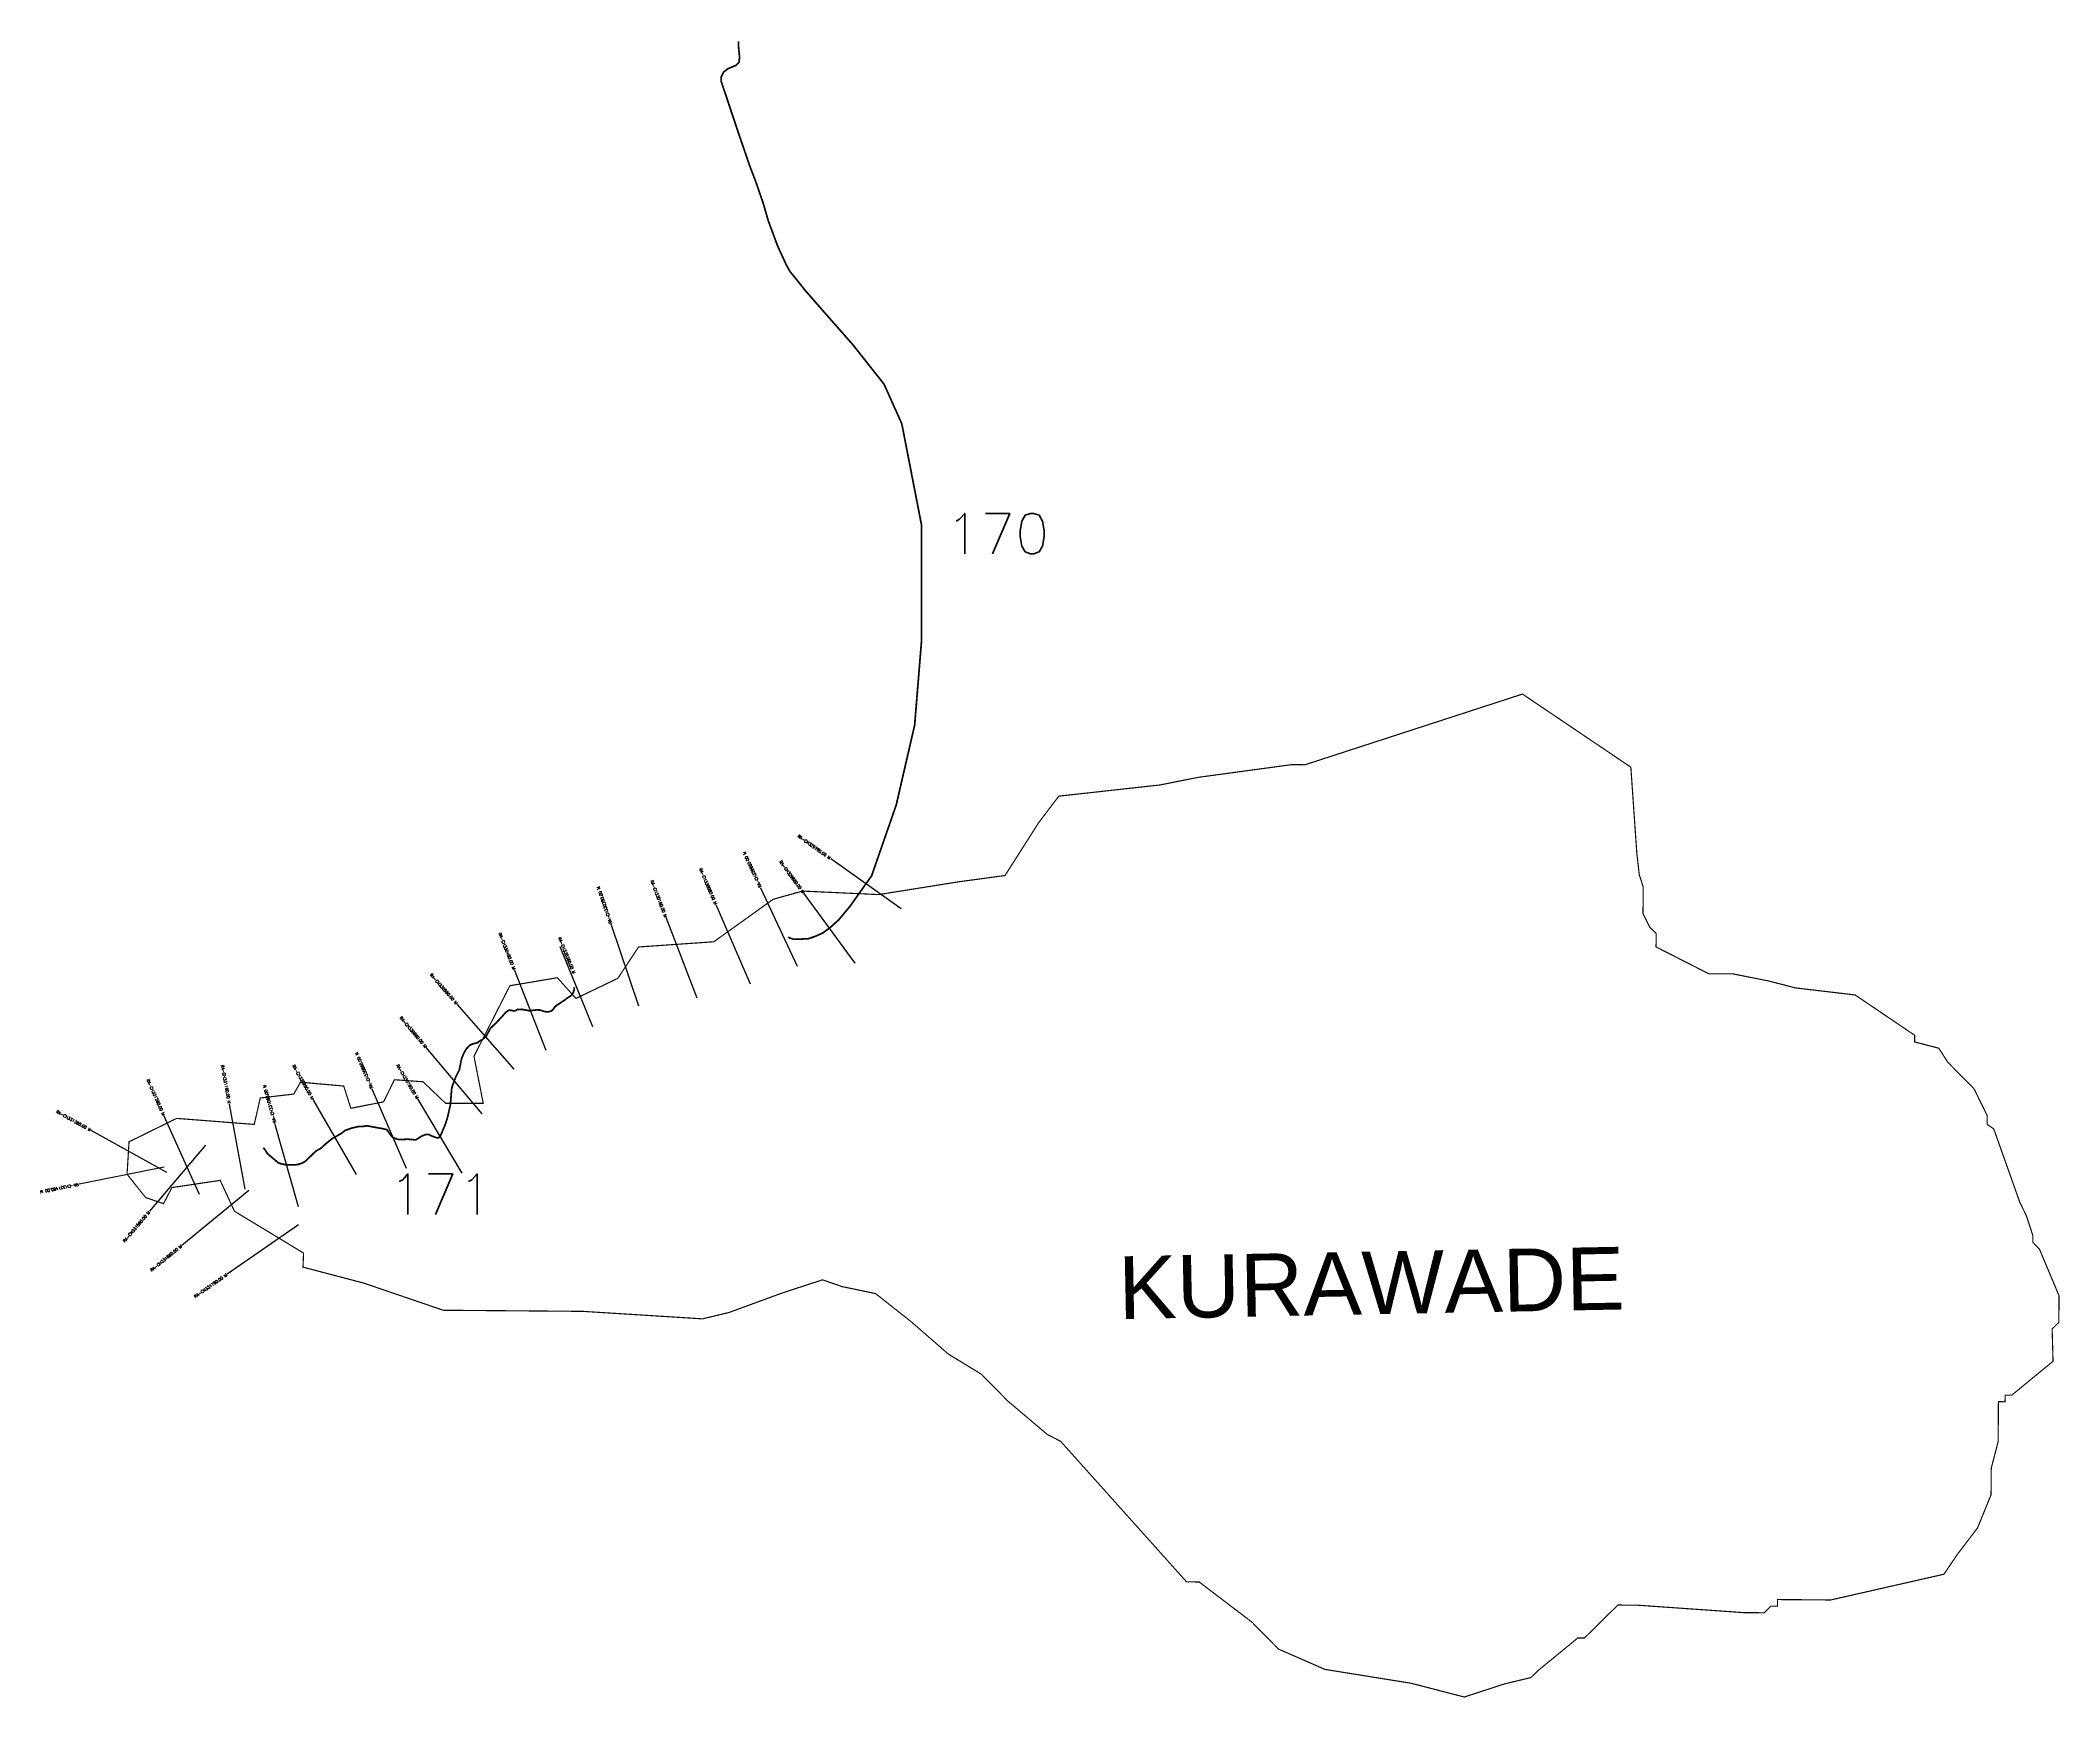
# Model space of a CAD drawing. Header units: metres. Extents: x 288417 to 291918, y 1992721 to 1995593.
import ezdxf
from ezdxf.enums import TextEntityAlignment as Align

# ---------------------------------------------------------------- set-up
doc = ezdxf.new("R2010")
doc.units = ezdxf.units.M
doc.header["$MEASUREMENT"] = 0
for name, color, linetype in [('CS', 134, 'Continuous'), ('CSMark', 6, 'Continuous'), ('NATURALLY PROTECTED', 3, 'Continuous'), ('VILLAGE NAME', 250, 'Continuous')]:
    doc.layers.add(name, color=color, linetype=linetype)
doc.styles.get("Standard").update_dxf_attribs({"font": 'simplex.shx'})

msp = doc.modelspace()

# ---------------------------------------------------------------- linework, layer by layer
at = {"color": 6, "const_width": 2, "flags": 128}
msp.add_lwpolyline([(290182.7, 1994283.3), (290358.1, 1994302.7), (290425, 1994316), (290586.5, 1994337.9), (290609.5, 1994337.7), (290986.4, 1994460.2), (291174.3, 1994333.5), (291184.7, 1994183.6), (291189, 1994146.6), (291195.8, 1994125.9), (291195.4, 1994079.8), (291206.8, 1994056.6), (291218.2, 1994045), (291218, 1994022), (291309.9, 1993975.2), (291351.5, 1993975.2), (291413.5, 1993962.9), (291459.5, 1993951), (291563.2, 1993938.7), (291666.4, 1993868.8), (291666.3, 1993857.3), (291708, 1993846.5), (291723.7, 1993822.2), (291769.4, 1993775.8), (291792.1, 1993729.5), (291792, 1993714.5), (291803.5, 1993706.4), (291848.6, 1993579.3), (291860, 1993556.1), (291871.3, 1993521.5), (291871.3, 1993509.9), (291882.6, 1993498.3), (291916.6, 1993417.4), (291916.2, 1993371.3), (291904.6, 1993359.8), (291906.2, 1993303.9), (291834.6, 1993245.1), (291823.1, 1993245.2), (291823, 1993233.7), (291811.5, 1993233.8), (291811, 1993164.6), (291799.1, 1993118.6), (291798.7, 1993072.5), (291775.3, 1993015), (291740.3, 1992969.2), (291717, 1992934.8), (291520.8, 1992890.2), (291428.6, 1992890.9), (291428.6, 1992879.3), (291416.9, 1992879.4), (291405.3, 1992868), (291370.8, 1992868.2), (291370.8, 1992868.2), (291186.4, 1992881.1), (291151.8, 1992881.4), (291093.8, 1992824.2), (291082.3, 1992824.3), (291012.7, 1992767.2), (291001.1, 1992755.7), (290954.9, 1992744.6), (290885.6, 1992722), (290793.6, 1992745.8), (290643.9, 1992769.9), (290563.5, 1992805.1), (290517.7, 1992851.6), (290426, 1992921.4), (290404.1, 1992921.6), (290185.8, 1993165.2), (290162.9, 1993176.9), (290094.1, 1993235.1), (290048.4, 1993281.5), (289991, 1993316.5), (289926.8, 1993372.4), (289865, 1993421.2), (289807.5, 1993433.2), (289773, 1993445), (289738.3, 1993433.7), (289703.7, 1993422.4), (289611.2, 1993388.5), (289565, 1993377.4), (289357.6, 1993390.4), (289115.6, 1993392.3), (288977.7, 1993439.4), (288872.5, 1993467), (288873.4, 1993491.4), (288831.1, 1993517.1), (288753.8, 1993563.8), (288728.9, 1993617.4), (288645.2, 1993604.9), (288630.7, 1993577), (288599.6, 1993587.7), (288567.5, 1993628), (288570.9, 1993684.2), (288653.5, 1993724.8), (288788, 1993714.4), (288798.4, 1993760.2), (288856.5, 1993767), (288868.1, 1993787.6), (288905.6, 1993784.2), (288943.1, 1993780.9), (288955.4, 1993742.3), (289012.2, 1993753.5), (289031, 1993791.8), (289080.6, 1993788.3), (289119.8, 1993750.8), (289184.9, 1993750.8), (289168.9, 1993832.5), (289231.1, 1993954.7), (289313.4, 1993968.6), (289345.6, 1993932.7), (289418.2, 1993967.5), (289454.2, 1994021.9), (289584.6, 1994030.9), (289687.4, 1994104.5), (289738.5, 1994118.8), (289870.2, 1994112.7), (289939.4, 1994123.7), (290008.7, 1994134.8), (290089.4, 1994145.7), (290147.8, 1994237.4), (290182.7, 1994283.3)], dxfattribs=at)
at = {"layer": 'CS'}
for p, q in [((289909.6, 1994088.1), (289787.2, 1994174.8)), ((289729.6, 1993988.3), (289666.1, 1994124.1)), ((289829.4, 1993994.1), (289740.7, 1994115)), ((289648.2, 1993957.2), (289588.5, 1994094.8)), ((289454.8, 1993919.2), (289406.4, 1994061.2)), ((289555.8, 1993932.9), (289501.8, 1994072.9)), ((289375, 1993883.3), (289318.3, 1994022.1)), ((289294.2, 1993842.6), (289239, 1993982.1)), ((289238.8, 1993810.3), (289139.6, 1993922.9)), ((289183.1, 1993733), (289086.2, 1993847.5)), ((289051.7, 1993638), (288992.3, 1993775.7)), ((288692.9, 1993592.8), (288631.5, 1993729.6)), ((288772.4, 1993602.2), (288745.2, 1993749.7)), ((288965.1, 1993627.3), (288890.2, 1993757.3)), ((289148.6, 1993629.9), (289071.5, 1993758.6)), ((288636.5, 1993630.8), (288505.4, 1993703.7)), ((288864.5, 1993571.8), (288823.9, 1993716.2)), ((288703.5, 1993678.4), (288606.5, 1993563.9)), ((288631.8, 1993640), (288484.7, 1993610.7)), ((288778.7, 1993599.6), (288662.5, 1993504.8)), ((288864.5, 1993540.2), (288741.2, 1993454.8))]:
    msp.add_line(p, q, dxfattribs=at)
at = {"layer": 'NATURALLY PROTECTED', "const_width": 3, "flags": 128}
for points in [[(289627.2, 1995591.6), (289627.8, 1995577.8), (289629.2, 1995565.1), (289628.5, 1995555.5), (289623.3, 1995550), (289609.1, 1995544), (289601.5, 1995538.1), (289597.5, 1995530), (289597.6, 1995521.3), (289604.7, 1995500.4), (289627.1, 1995433.3), (289646.4, 1995377), (289658.3, 1995345.5), (289670.3, 1995310.8), (289679.1, 1995280.3), (289695.2, 1995236.9), (289709.8, 1995205), (289716.8, 1995192.3), (289724.5, 1995183), (289742.8, 1995160.1), (289778.8, 1995118.9), (289825.8, 1995065.5), (289879.7, 1994997.3), (289910.5, 1994928.7), (289944.8, 1994752.6), (289944.8, 1994553.8), (289932.8, 1994406.6), (289900.8, 1994267.8), (289858.1, 1994145.1), (289820.2, 1994091.7), (289800.9, 1994068.7), (289786.5, 1994055.7), (289773.8, 1994046.3), (289761.5, 1994040.7), (289748.8, 1994036.3), (289734.3, 1994035.5), (289723.9, 1994035.2), (289716.5, 1994037.3), (289713.8, 1994039.2)], [(289343.1, 1993952), (289342.6, 1993950.6), (289342.2, 1993946.3), (289340.9, 1993942.7), (289339.6, 1993940.5), (289336.7, 1993937.1), (289333.3, 1993935.1), (289330.4, 1993933.4), (289326.8, 1993930.3), (289322.8, 1993927.8), (289318.5, 1993924.9), (289315.3, 1993922.7), (289311.8, 1993920.5), (289308.6, 1993917.6), (289306, 1993913.5), (289303.3, 1993911.1), (289297.9, 1993909.4), (289294.3, 1993909.5), (289290.4, 1993910.2), (289286.8, 1993911.4), (289282.9, 1993912.7), (289280.8, 1993912.7), (289278.7, 1993913.2), (289276.1, 1993912.7), (289264.1, 1993911.4), (289258, 1993912.8), (289251.7, 1993913.8), (289247.6, 1993913.7), (289244.4, 1993913.8), (289240.6, 1993911.4), (289237.7, 1993911.2), (289234, 1993911.9), (289230.7, 1993912.5), (289228.6, 1993911.9), (289223.9, 1993908.4), (289217.8, 1993901.6), (289207.4, 1993890.5), (289197.5, 1993881.1), (289195.5, 1993877.4), (289192.9, 1993872.6), (289190.3, 1993867.6), (289186.3, 1993864), (289183.1, 1993861.2), (289179.4, 1993859.2), (289174.4, 1993856), (289169.6, 1993854.6), (289164.5, 1993853.1), (289160.8, 1993851), (289158.3, 1993848.2), (289155.4, 1993845), (289151.4, 1993838.2), (289147.3, 1993828.2), (289144.8, 1993815.3), (289143.6, 1993809.2), (289137.2, 1993796.4), (289135, 1993790.6), (289131.7, 1993782), (289130.1, 1993775.1), (289129.5, 1993767.7), (289128.7, 1993757.4), (289128, 1993748.7), (289125, 1993735.2), (289122.8, 1993725.7), (289119.6, 1993715.6), (289113.4, 1993700.7), (289110.9, 1993694.7), (289108.3, 1993691.7), (289106.1, 1993691.1), (289103.7, 1993691.4), (289099.9, 1993692.8), (289095.1, 1993694.5), (289090.6, 1993697), (289086, 1993697), (289078.9, 1993694.5), (289072.4, 1993690.4), (289068.1, 1993687.7), (289061.4, 1993688.1), (289054.4, 1993688.7), (289046.4, 1993688.4), (289037.8, 1993688.2), (289032.5, 1993689.9), (289028.2, 1993692), (289025, 1993695), (289022.4, 1993698.8), (289020.2, 1993702), (289018.1, 1993705.2), (289010.6, 1993707), (289000.3, 1993708.9), (288990.4, 1993710.7), (288983.7, 1993711.9), (288976.4, 1993711), (288967.8, 1993710.5), (288957.5, 1993708.2), (288945.2, 1993703.8), (288939, 1993698.8), (288922.8, 1993689.5), (288911.7, 1993680.6), (288903.5, 1993673), (288894.5, 1993667.9), (288887, 1993660.6), (288881.1, 1993654.9), (288876.8, 1993650.7), (288871.1, 1993647.4), (288866, 1993645.5), (288859.8, 1993644.4), (288855.5, 1993644.2), (288850.3, 1993644.4), (288846, 1993644.5), (288841.7, 1993644.6), (288834.1, 1993646.2), (288829.4, 1993648), (288824.4, 1993652.3), (288815.7, 1993659.6), (288810.7, 1993663.9), (288806.6, 1993670.5), (288803.7, 1993674.1)]]:
    msp.add_lwpolyline(points, dxfattribs=at)

# ---------------------------------------------------------------- texts
at = {"char_height": 70, "attachment_point": 1}
for s, insert in [('170', (289986.5, 1994773.4)), ('171', (289021.3, 1993628.5))]:
    msp.add_mtext_dynamic_manual_height_columns(s, width=95.172, gutter_width=1, heights=[0], dxfattribs=dict(at, insert=insert))
at = {"layer": 'CSMark'}
for s, rotation, p in [('RA-CH329760.00 M', 324.674, (289786.4, 1994175.4)), ('RA-CH330060.00 M', 293.4405, (289588.2, 1994095.8)), ('RA-CH329860.00 M', 306.2688, (289740.1, 1994115.8)), ('RA-CH330160.00 M', 291.094, (289501.4, 1994073.8)), ('RA-CH330460.00 M', 291.6109, (289238.6, 1993983)), ('RA-CH330360.00 M', 292.2344, (289342.6, 1993975.8)), ('RA-CH330560.00 M', 311.3801, (289139, 1993923.6)), ('RA-CH330660.00 M', 310.2141, (289085.6, 1993848.3)), ('RA-CH331160.00 M', 280.4579, (288745, 1993750.7)), ('RA-CH330960.00 M', 299.9542, (288889.7, 1993758.1)), ('RA-CH330760.00 M', 300.9478, (289071, 1993759.4)), ('RA-CH331260.00 M', 294.1523, (288631.1, 1993730.5)), ('RA-CH331360.00 M', 330.9306, (288504.5, 1993704.2)), ('RA-CH331560.00 M', 49.7343, (288605.9, 1993563.1)), ('RA-CH331660.00 M', 39.2323, (288661.7, 1993504.1)), ('RA-CH331760.00 M', 34.7443, (288740.4, 1993454.2))]:
    msp.add_text(s, height=5, rotation=rotation, dxfattribs=at).set_placement(p, align=Align.MIDDLE_RIGHT)
for s, rotation, p in [('RA-CH329960.00 M', 115.0828, (289665.6, 1994125)), ('RA-CH330260.00 M', 108.8112, (289406.1, 1994062.1)), ('RA-CH330860.00 M', 113.3236, (288991.9, 1993776.6)), ('RA-CH331060.00 M', 105.6712, (288823.7, 1993717.2)), ('RA-CH331460.00 M', 191.2569, (288483.7, 1993610.5))]:
    msp.add_text(s, height=5, rotation=rotation, dxfattribs=at).set_placement(p, align=Align.MIDDLE_LEFT)
at = {"layer": 'VILLAGE NAME', "insert": (290284.6, 1993485.6), "char_height": 108.748, "attachment_point": 1, "rotation": 1.1028}
msp.add_mtext_dynamic_manual_height_columns('{\\fArial|b0|i0|c0|p34;KURAWADE}', width=1571.314, gutter_width=543.7, heights=[0], dxfattribs=at)

doc.saveas('drawing.dxf')
